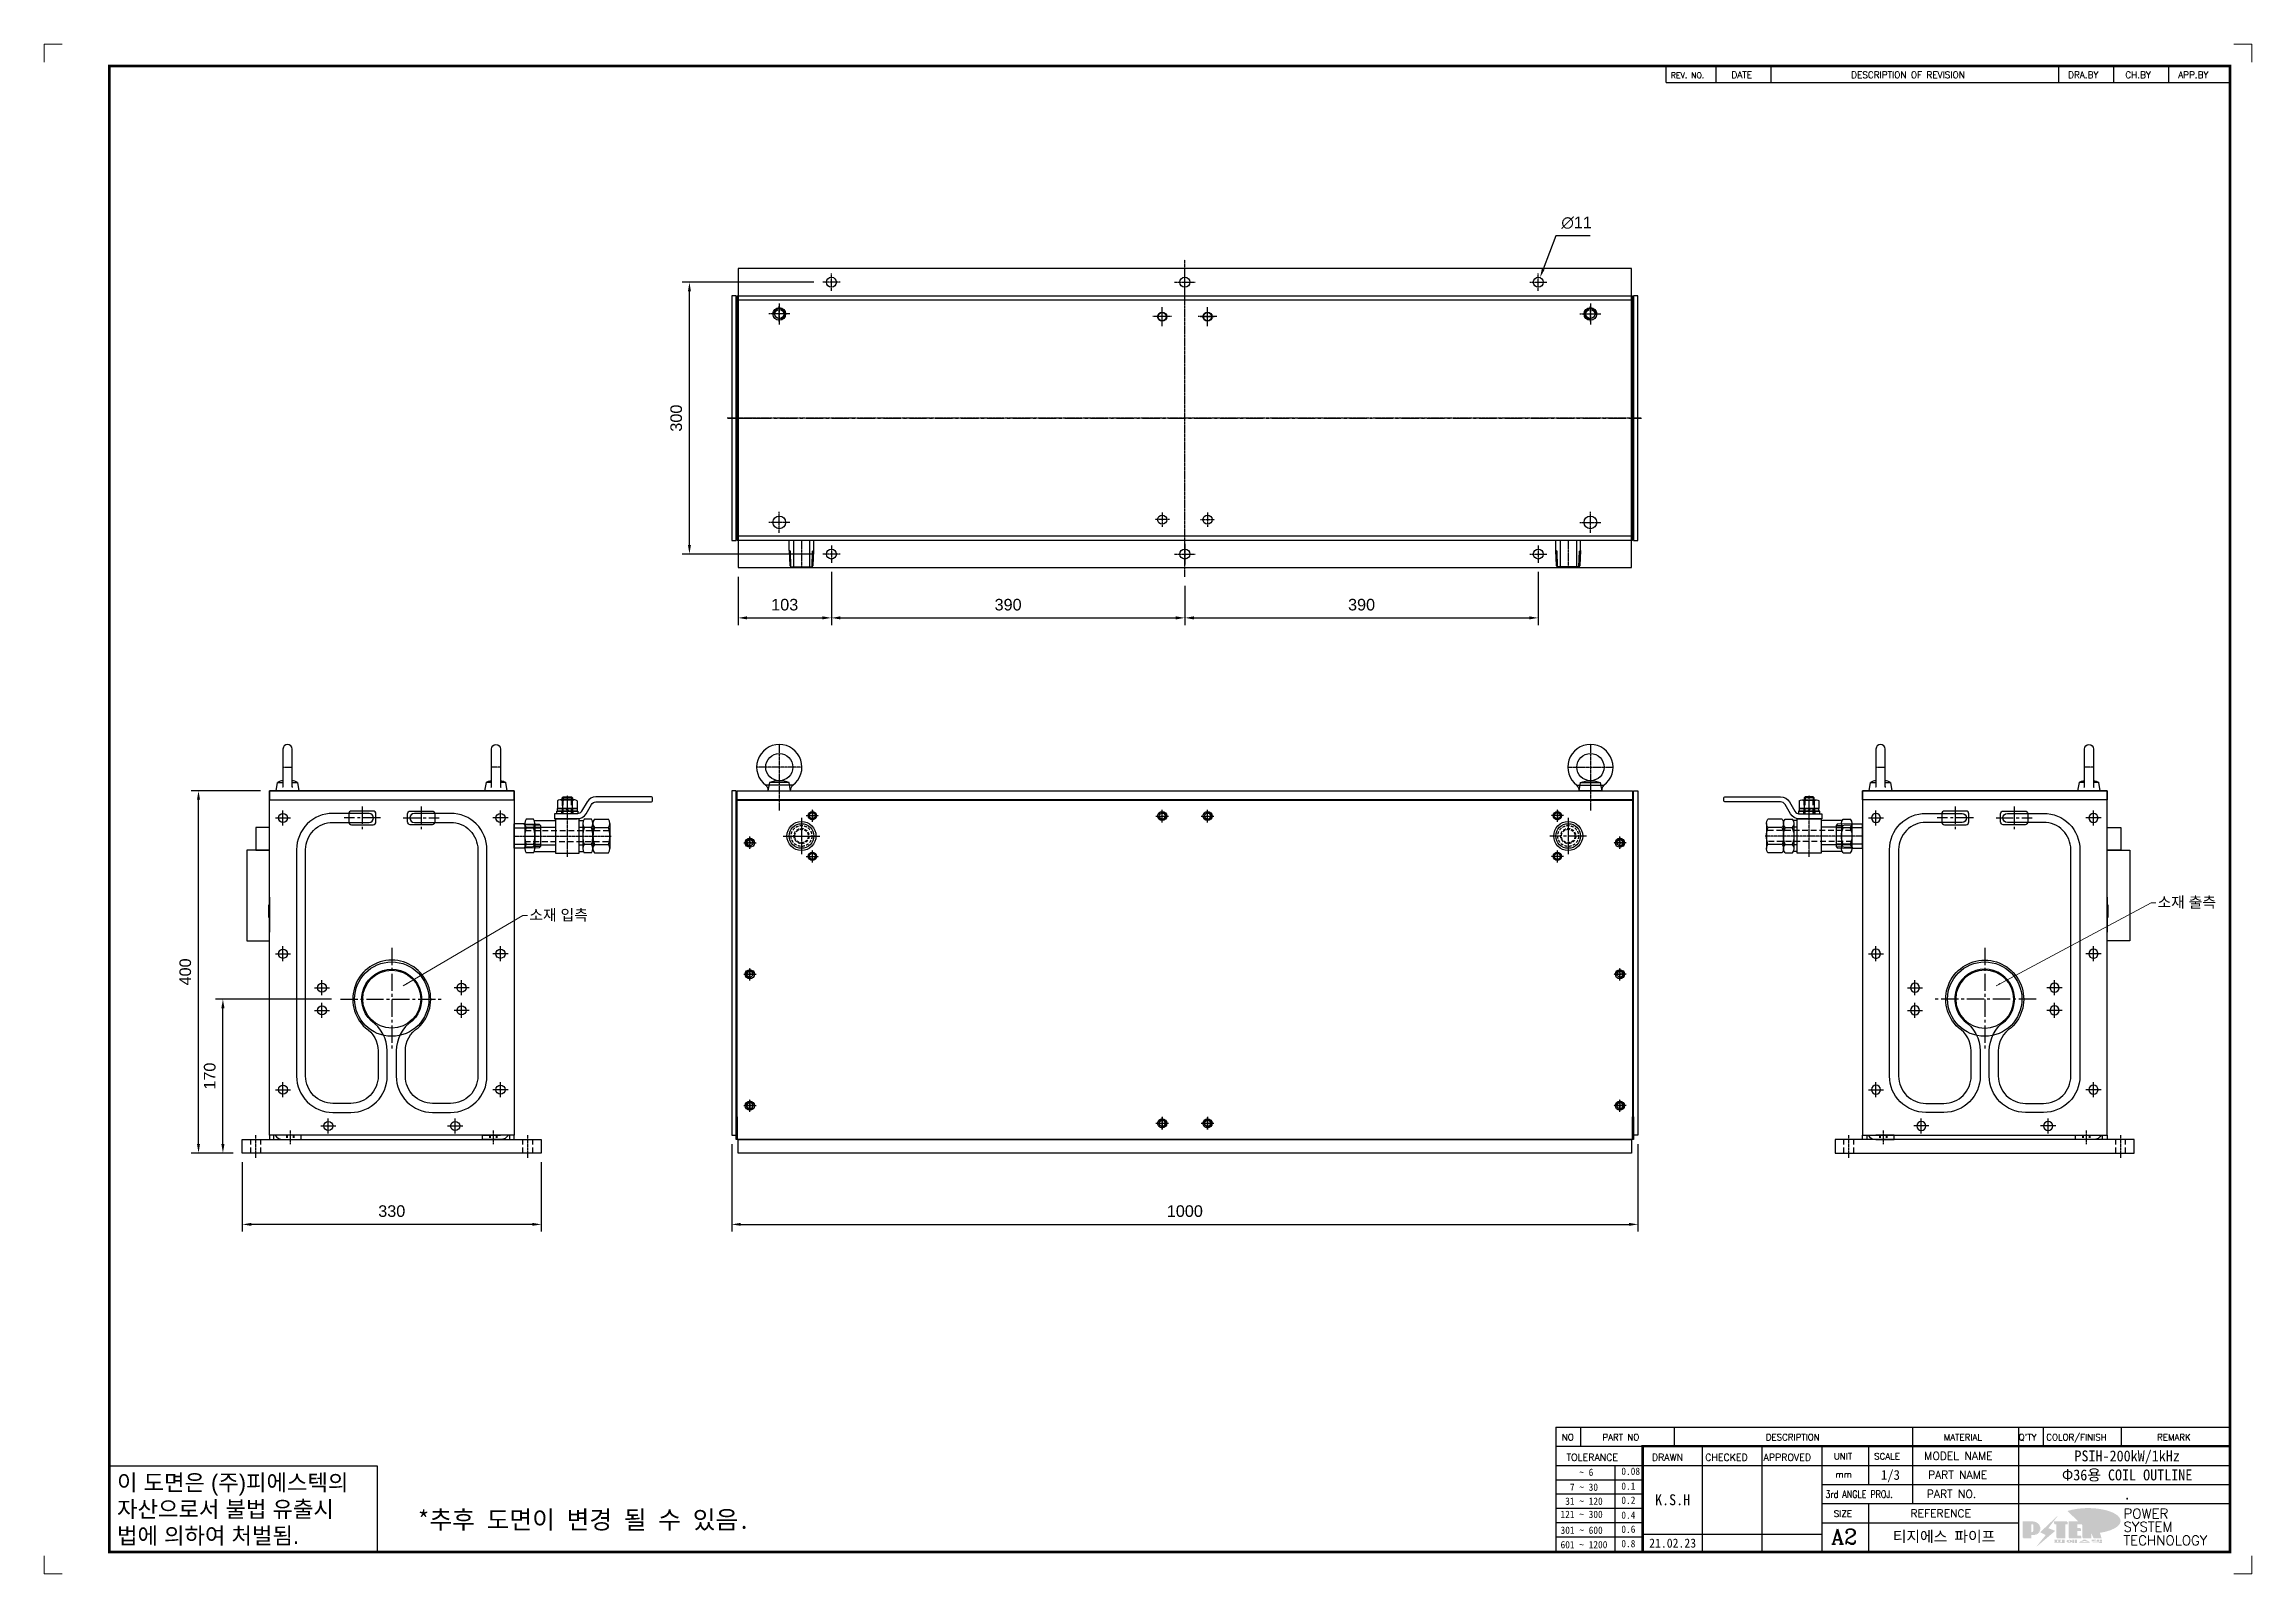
# Model space of a CAD drawing. Header units: inches. Extents: x 0 to 18221, y 0 to 6752.
# Drawn here: x 13127 to 15563, y 0 to 1688 of the extents above; entities that cross this region are included whole.
import ezdxf
from ezdxf.enums import TextEntityAlignment as Align

# ---------------------------------------------------------------- set-up
doc = ezdxf.new("R2010")
doc.units = ezdxf.units.IN
doc.header["$MEASUREMENT"] = 0
for name, pattern in [('CENTER', [2, 1.25, -0.25, 0.25, -0.25]), ('CENTER2', [28.575, 19.05, -3.175, 3.175, -3.175]), ('DASHED', [0.2067, 0.1654, -0.0413]), ('HIDDEN', [9.525, 6.35, -3.175]), ('HIDDEN2', [4.7625, 3.175, -1.5875]), ('PHANTOM', [63.5, 31.75, -6.35, 6.35, -6.35, 6.35, -6.35])]:
    doc.linetypes.add(name, pattern=pattern)
for name, color, linetype in [('BALL-VALVE-1', 1, 'CENTER'), ('BALL-VALVE-2', 2, 'HIDDEN'), ('BALL-VALVE-3', 3, 'DASHED'), ('BALL-VALVE-4', 4, 'PHANTOM'), ('BALL-VALVE-5', 7, 'Continuous'), ('BALL-VALVE-8', 8, 'Continuous'), ('CENTER', 1, 'CENTER'), ('FORMAT-1', 7, 'Continuous'), ('line', 3, 'Continuous'), ('THIN', 3, 'Continuous')]:
    doc.layers.add(name, color=color, linetype=linetype)
doc.layers.add('REMOTE_CONTROLBOX$0$기호(ISO)', color=5, linetype='Continuous', lineweight=5)
doc.styles.add('h1', font='')
doc.styles.add('HAN', font='')
doc.styles.add('RC', font='ROMANC.SHX')
doc.styles.add('REMOTE_CONTROLBOX$0$치수 텍스트_PSTEK_POSCO', font='isocp.shx')
doc.styles.add('ROMANT', font='romant')
doc.styles.get("Standard").update_dxf_attribs({"font": 'arial.ttf'})
doc.styles.get('h1').set_extended_font_data('New Gulim')
doc.styles.get('HAN').set_extended_font_data('GulimChe')
doc.dimstyles.new('PS-4', dxfattribs={"dimscale": 4, "dimtxt": 3.2, "dimasz": 2.5, "dimexe": 2, "dimexo": 2.5, "dimgap": 2, "dimtad": 1, "dimtoh": 1, "dimrnd": 0.05, "dimzin": 12, "dimdsep": 46, "dimtxsty": 'Standard', "dimcen": 0, "dimclrt": 2, "dimazin": 3, "dimtfac": 1, "dimtofl": 0, "dimtmove": 0, "dimatfit": 3, "dimfxl": 0.18, "dimtolj": 1, "dimtzin": 0, "dimarcsym": 0})
doc.dimstyles.new('REMOTE_CONTROLBOX$0$치수_PSTEK_POSCO$7', dxfattribs={"dimscale": 2, "dimtxt": 6, "dimasz": 2.5, "dimexe": 2, "dimexo": 2.5, "dimgap": 1, "dimtad": 1, "dimrnd": 1e-08, "dimdsep": 46, "dimtxsty": 'REMOTE_CONTROLBOX$0$치수 텍스트_PSTEK_POSCO', "dimcen": 0.09, "dimdle": 10, "dimclrd": 7, "dimclre": 7, "dimclrt": 2, "dimadec": 1, "dimazin": 2, "dimtfac": 1, "dimtmove": 0, "dimatfit": 3, "dimfxl": 1, "dimtolj": 1, "dimlwd": -1, "dimlwe": -1, "dimarcsym": 0})

msp = doc.modelspace()

# ---------------------------------------------------------------- texts
at = {"color": 2, "style": 'HAN'}
msp.add_text('*추후 도면이 변경 될 수 있음.', height=20, dxfattribs=at).set_placement((13722.4229, 59.9528, 0.0077), align=Align.MIDDLE)
at = {"layer": 'REMOTE_CONTROLBOX$0$기호(ISO)', "color": 2, "char_height": 12, "width": 125.420742, "attachment_point": 4, "style": 'REMOTE_CONTROLBOX$0$치수 텍스트_PSTEK_POSCO'}
for s, insert in [('{\\fGulim|b0|i0|c129|p50;\\H1x;소재 입측}', (13662.2918, 726.4454)), ('{\\fGulim|b0|i0|c129|p50;소재 출측}', (15458.8407, 740.5167))]:
    msp.add_mtext(s, dxfattribs=dict(at, insert=insert))

# ---------------------------------------------------------------- blocks, each defined once
blk = doc.blocks.new('t2')
for p, q in [((0, 23.82), (73.88, 23.82)), ((0, 23.82), (0, 0)), ((73.88, 23.82), (73.88, 0)), ((0, 0), (73.88, 0))]:
    blk.add_line(p, q)
at = {"color": 1, "style": 'h1'}
for s, p in [('이 도면은 (주)피에스텍의', (2.1, 16.94)), ('자산으로서 불법 유출시', (2.1, 9.61)), ('법에 의하여 처벌됨.', (2.1, 2.28))]:
    blk.add_text(s, height=4.5, dxfattribs=at).set_placement(p)
blk = doc.blocks.new('new LOGO')
at = {"layer": 'line'}
h = blk.add_hatch(color=253, dxfattribs=at)
edge = h.paths.add_edge_path()
edge.add_ellipse((334, 86), major_axis=(-166, 0), ratio=0.39426, start_angle=111.5127, end_angle=334.469)
edge.add_ellipse((314, 81), major_axis=(-154, 0), ratio=0.40699, start_angle=121.3066, end_angle=327.7437, ccw=False)
edge.add_line((394, 28), (395, 26))
h = blk.add_hatch(color=1, dxfattribs=at)
h.paths.add_polyline_path([(41, 16), (54, 16, 1), (54, 83), (0, 83), (0, 0), (41, 0)])
h.paths.add_polyline_path([(41, 28), (41, 72), (44, 72, -0.414214), (55, 61), (55, 39, -0.414214), (44, 28)], flags=16)
h.paths.add_polyline_path([(215, 72), (227, 72), (227, 83), (160, 83), (160, 72), (172, 72), (172, 0), (215, 0)])
h.paths.add_polyline_path([(276, 37), (295, 37), (295, 49), (276, 49), (276, 72), (295, 72), (295, 83), (234, 83), (234, 0), (297, 0), (297, 11), (276, 11)])
h.paths.add_polyline_path([(347, 35), (360, 0), (400, 0), (380, 67), (400, 83), (381, 83), (347, 62), (347, 83), (305, 83), (305, 0), (347, 0)])
h = blk.add_hatch(color=250, dxfattribs=at)
h.paths.add_polyline_path([(44, 69), (47, 69, -0.129793), (52, 68, 0.221832), (44, 72), (41, 72), (41, 28), (44, 28, 0.02048), (44, 28)], flags=17)
h.paths.add_polyline_path([(44, 14), (57, 14, 0.72362), (77, 74, -0.679777), (54, 16), (41, 16), (41, 0), (3, 0), (3, -3), (44, -3)])
h.paths.add_polyline_path([(118, 14), (71, -44), (77, -40), (121, 16), (92, 29), (173, 106), (177, 111), (89, 28)])
h.paths.add_polyline_path([(163, 72), (163, 69), (172, 69), (172, 72)], flags=17)
h.paths.add_polyline_path([(218, 69), (230, 69), (230, 80), (227, 80), (227, 72), (215, 72), (215, 0), (175, 0), (175, -3), (218, -3)])
h.paths.add_polyline_path([(298, 47), (295, 47), (295, 37), (276, 37), (276, 11), (279, 11), (279, 35), (298, 35)])
h.paths.add_polyline_path([(300, 8), (297, 8), (297, 0), (237, 0), (237, -3), (300, -3)])
h.paths.add_polyline_path([(298, 80), (295, 80), (295, 72), (276, 72), (276, 49), (279, 49), (279, 69), (298, 69)])
h.paths.add_polyline_path([(350, 80), (347, 80), (347, 62), (350, 64)])
h.paths.add_polyline_path([(350, 27), (347, 35), (347, 0), (308, 0), (308, -3), (350, -3)])
h.paths.add_polyline_path([(403, 80), (397, 80), (380, 67), (400, 0), (362, 0), (363, -3), (403, -3), (383, 64)])
blk.add_hatch(color=5, dxfattribs=at).paths.add_polyline_path([(166, 35), (131, 49), (180, 113), (92, 29), (121, 16), (74, -43)])
h = blk.add_hatch(color=250, dxfattribs=at)
edge = h.paths.add_edge_path()
edge.add_ellipse((238, -18), major_axis=(-14.3, 0), ratio=0.526336, start_angle=192.2456, end_angle=269.0748)
edge.add_line((238, -10), (238, -10))
edge.add_ellipse((238, -18), major_axis=(-14.3, 0), ratio=0.526336, start_angle=270.9252, end_angle=449.0748)
edge.add_line((238, -25), (238, -25))
edge.add_ellipse((238, -18), major_axis=(-14.3, 0), ratio=0.526336, start_angle=450.9252, end_angle=527.7544)
edge.add_line((252, -19), (254, -19))
edge.add_line((254, -19), (254, -27))
edge.add_line((254, -27), (263, -27))
edge.add_line((263, -27), (263, -10))
edge.add_line((263, -10), (254, -10))
edge.add_line((254, -10), (254, -16))
edge.add_line((254, -16), (252, -16))
h.paths.add_polyline_path([(241, -16), (241, -19, -1), (234, -19), (234, -16, -1)], flags=16)
h.paths.add_polyline_path([(278, -10), (268, -10), (268, -27), (278, -27)])
h.paths.add_polyline_path([(310, -10), (310, -11, -0.157169), (289, -18), (294, -20, 0.128407), (316, -16, 0.128407), (339, -20), (343, -18, -0.157169), (322, -11), (322, -10)])
h.paths.add_polyline_path([(342, -25), (342, -22), (290, -22), (290, -25)])
h.paths.add_polyline_path([(352, -10), (352, -16, 0.414214), (354, -18), (379, -18), (379, -20), (390, -20), (390, -10), (379, -10), (379, -14), (375, -14), (375, -15), (379, -15), (379, -16), (365, -16), (365, -15), (371, -15), (371, -14), (365, -14), (365, -13), (375, -13), (375, -10)])
h.paths.add_polyline_path([(394, -10), (394, -20), (405, -20), (405, -10)])
h.paths.add_polyline_path([(405, -27), (405, -21), (357, -21), (357, -23), (392, -23), (392, -27)])
h.paths.add_polyline_path([(200, -10), (200, -22), (193, -22), (193, -13), (197, -13), (197, -10), (161, -10), (161, -13), (164, -13), (164, -22), (161, -22), (161, -25), (200, -25), (200, -27), (214, -27), (214, -10)])
h.paths.add_polyline_path([(182, -13), (176, -13), (176, -22), (182, -22)], flags=17)
blk = doc.blocks.new('format-2')
at = {"color": 3, "lineweight": 9}
for p, q in [((5, 422), (0, 422)), ((0, 417), (0, 422)), ((604, 422), (609, 422)), ((609, 417), (609, 422)), ((0, 5), (0, 0)), ((5, 0), (0, 0)), ((604, 0), (609, 0)), ((609, 5), (609, 0))]:
    blk.add_line(p, q, dxfattribs=at)
at = {"color": 180}
for p, q in [((447.47, 411.45), (447.47, 416)), ((461.21, 411.45), (461.21, 416)), ((476.44, 411.45), (476.44, 416)), ((555.72, 411.45), (555.72, 416)), ((570.95, 411.45), (570.95, 416)), ((586.11, 411.45), (586.11, 416)), ((447.47, 411.45), (603, 411.45)), ((417, 40.49), (603, 40.49)), ((417, 40.49), (417, 6)), ((423.79, 40.49), (423.79, 35.21)), ((449.74, 35.21), (449.74, 40.49)), ((515.4, 40.49), (515.4, 35.21)), ((544.61, 40.49), (544.61, 35.21)), ((551.43, 40.49), (551.43, 35.21)), ((572.98, 40.49), (572.98, 35.21)), ((417, 35.21), (440.98, 35.21)), ((457.46, 6), (457.46, 35.21)), ((473.95, 6), (473.95, 35.21)), ((490.44, 6), (490.44, 35.21)), ((503.22, 35.21), (503.22, 24.65)), ((515.4, 35.21), (515.4, 19.37)), ((544.61, 35.21), (544.61, 6)), ((417, 29.93), (440.98, 29.93)), ((417, 25.98), (440.98, 25.98)), ((433.39, 6.23), (433.39, 29.93)), ((440.98, 29.93), (603, 29.93)), ((490.44, 24.65), (603, 24.65)), ((417, 22.03), (440.98, 22.03)), ((490.44, 19.37), (603, 19.37)), ((503.22, 19.37), (503.22, 6)), ((417, 18.08), (440.98, 18.08)), ((417, 14.13), (440.98, 14.13)), ((490.44, 14.09), (544.61, 14.09)), ((417, 10.18), (440.98, 10.18)), ((440.98, 10.95), (490.44, 10.95))]:
    blk.add_line(p, q, dxfattribs=at)
at = {"color": 7, "const_width": 0.7}
blk.add_lwpolyline([(440.98, 6), (440.98, 35.21), (603, 35.21)], dxfattribs=at)
at = {"layer": 'FORMAT-1', "color": 7, "const_width": 0.7}
blk.add_lwpolyline([(18, 6), (18, 416), (603, 416), (603, 6)], close=True, dxfattribs=at)
blk.add_blockref('t2', (18, 6))
at = {"xscale": 0.05400000000008731, "yscale": 0.05400000000008731, "zscale": 0.05400000000008731}
blk.add_blockref('new LOGO', (545.79, 9.96), dxfattribs=at)
at = {"color": 2}
for s, height, style, p in [('REV. NO.', 1.56, 'RC', (448.73, 412.65)), ('DATE', 1.788, 'RC', (465.45, 412.64)), ('DESCRIPTION OF REVISION', 1.7875, 'RC', (498.48, 412.64)), ('DRA.BY', 1.788, 'RC', (558.33, 412.64)), ('CH.BY', 1.788, 'RC', (574.09, 412.64)), ('APP.BY', 1.788, 'RC', (588.68, 412.64)), ('NO', 1.742, 'RC', (418.66, 36.83)), ('PART NO', 1.742, 'RC', (429.86, 36.83)), ('DESCRIPTION', 1.7424, 'RC', (474.93, 36.83)), ('MATERIAL', 1.742, 'RC', (524.02, 36.83)), ("Q'TY", 1.742, 'RC', (544.67, 36.83)), ('COLOR/FINISH', 1.7424, 'RC', (552.3, 36.83)), ('REMARK', 1.742, 'RC', (582.87, 36.83)), (' TOLERANCE', 1.9, 'RC', (418.61, 31.22)), ('DRAWN', 1.9, 'RC', (443.5, 31.22)), ('CHECKED', 1.9, 'RC', (458.21, 31.22)), ('APPROVED', 1.9, 'RC', (474.3, 31.22)), ('UNIT', 1.742, 'RC', (493.69, 31.55)), ('SCALE', 1.742, 'RC', (504.82, 31.55)), ('MODEL NAME', 2.178, 'RC', (518.62, 31.46)), ('  7 ~ 30', 2, 'HAN', (418.3, 22.91)), ('    ~ 6', 2, 'HAN', (418.3, 27.03)), ('0.08', 2, 'HAN', (435.07, 27.31)), ('0.1', 2, 'HAN', (435.07, 23.2)), ('mm', 1.742, 'RC', (494.17, 26.56)), ('PART NAME', 2.178, 'RC', (519.67, 26.24)), (' 31 ~ 120', 2, 'HAN', (418.3, 19.04)), ('0.2', 2, 'HAN', (435.07, 19.32)), ('PART NO.', 2.178, 'RC', (519.34, 20.96)), ('301 ~ 600', 2, 'HAN', (418.3, 11.04)), ('121 ~ 300', 2, 'HAN', (418.3, 15.42)), ('0.4', 2, 'HAN', (435.07, 15.2)), ('0.6', 2, 'HAN', (435.07, 11.32)), ('SIZE', 1.742, 'RC', (493.69, 15.72)), ('REFERENCE', 2.178, 'RC', (514.84, 15.61)), ('601 ~ 1200', 2, 'HAN', (418.3, 7.05)), ('0.8', 2, 'HAN', (435.07, 7.33))]:
    blk.add_text(s, height=height, dxfattribs=dict(at, style=style)).set_placement(p)
at = {"color": 2, "style": 'RC', "width": 0.8}
blk.add_text('3rd ANGLE PROJ.', height=2, dxfattribs=at).set_placement((491.37, 20.97))
at = {"color": 2, "lineweight": 30, "style": 'RC'}
blk.add_text('A2', height=4.182, dxfattribs=at).set_placement((492.93, 8.17))
at = {"style": 'ROMANT'}
for s, p in [('POWER', (573.59, 15.27)), ('SYSTEM', (573.59, 11.63)), ('TECHNOLOGY', (573.59, 7.87))]:
    blk.add_text(s, height=2.7, dxfattribs=at).set_placement(p)
at = {"style": 'HAN'}
for tag, height, p in [('MODEL-NAME', 3, (574.6, 32.53)), ('SCALE', 2.7, (509.31, 27.29)), ('PART-NAME', 3, (574.6, 27.29)), ('DRA-BY', 3, (449.22, 20.44)), ('CH-BY', 3, (465.71, 20.44)), ('APP-BY', 3, (482.2, 20.44)), ('PART-NO', 3, (574.6, 22.01)), ('DRA-DATE', 2.5, (449.22, 8.48)), ('CH-DATE', 2.5, (465.71, 8.48)), ('APP-DATE', 2.5, (482.2, 8.48)), ('관련업체명', 3, (524.09, 10.29))]:
    blk.add_attdef(tag, text='', height=height, dxfattribs=at).set_placement(p, align=Align.MIDDLE_CENTER)
blk = doc.blocks.new('A$C627F055A')
at = {"color": 1, "linetype": 'CENTER'}
for p, q in [((-930, 250), (-953, 250)), ((-941.5, 261.5), (-941.5, 238.5)), ((-511.1, 247), (-526.9, 247)), ((-519, 239.1), (-519, 254.9)), ((-476.9, 247), (-461.1, 247)), ((-469, 239.1), (-469, 254.9)), ((-58, 250), (-35, 250)), ((-46.5, 261.5), (-46.5, 238.5)), ((-941.5, 8.5), (-941.5, 31.5)), ((-519, 30.9), (-519, 15.1)), ((-469, 30.9), (-469, 15.1)), ((-46.5, 8.5), (-46.5, 31.5)), ((-930, 20), (-953, 20)), ((-511.1, 23), (-526.9, 23)), ((-476.9, 23), (-461.1, 23)), ((-58, 20), (-35, 20))]:
    blk.add_line(p, q, dxfattribs=at)
blk.add_lwpolyline([(0, 270), (0, 0), (-988, 0), (-988, 270)], close=True)
for centre, radius in [((-941.5, 250), 7), ((-519, 247), 5), ((-469, 247), 5), ((-46.5, 250), 7), ((-941.5, 20), 7), ((-519, 23), 5), ((-469, 23), 5), ((-46.5, 20), 7)]:
    blk.add_circle(centre, radius)
blk = doc.blocks.new('A$C79D64434')
at = {"color": 1, "linetype": 'CENTER2'}
for p, q in [((-423, 355.2), (-423, 314.8)), ((423, 355.2), (423, 314.8)), ((-443.2, 335), (-402.8, 335)), ((443.2, 335), (402.8, 335))]:
    blk.add_line(p, q, dxfattribs=at)
at = {"color": 1, "linetype": 'CENTER'}
for p, q in [((-417.8, 357.5), (-404.2, 357.5)), ((-411, 350.7), (-411, 364.3)), ((-31.8, 357), (-18.2, 357)), ((-25, 350.2), (-25, 363.8)), ((18.2, 357), (31.8, 357)), ((25, 350.2), (25, 363.8)), ((417.8, 357.5), (404.2, 357.5)), ((411, 350.7), (411, 364.3)), ((-486.8, 327.5), (-473.2, 327.5)), ((-480, 320.7), (-480, 334.3)), ((-411, 305.7), (-411, 319.3)), ((411, 305.7), (411, 319.3)), ((486.8, 327.5), (473.2, 327.5)), ((480, 320.7), (480, 334.3)), ((-417.8, 312.5), (-404.2, 312.5)), ((417.8, 312.5), (404.2, 312.5)), ((-486.8, 182.5), (-473.2, 182.5)), ((-480, 175.7), (-480, 189.3)), ((486.8, 182.5), (473.2, 182.5)), ((480, 175.7), (480, 189.3)), ((-486.8, 37.5), (-473.2, 37.5)), ((-480, 30.7), (-480, 44.3)), ((-25, 11.2), (-25, 24.8)), ((25, 11.2), (25, 24.8)), ((486.8, 37.5), (473.2, 37.5)), ((480, 30.7), (480, 44.3)), ((-31.8, 18), (-18.2, 18)), ((18.2, 18), (31.8, 18))]:
    blk.add_line(p, q, dxfattribs=at)
at = {"color": 6}
blk.add_lwpolyline([(-494, 374.5), (494, 374.5), (494, 0), (-494, 0)], close=True, dxfattribs=at)
for centre, radius in [((-423, 335), 16), ((-411, 357.5), 4.5), ((-25, 357), 5), ((25, 357), 5), ((411, 357.5), 4.5), ((423, 335), 16), ((-480, 327.5), 5), ((-411, 312.5), 4.5), ((411, 312.5), 4.5), ((480, 327.5), 5), ((-480, 182.5), 5), ((480, 182.5), 5), ((-480, 37.5), 5), ((480, 37.5), 5), ((-25, 18), 5), ((25, 18), 5)]:
    blk.add_circle(centre, radius, dxfattribs=at)
blk = doc.blocks.new('A$C406E7843')
at = {"layer": 'BALL-VALVE-1'}
for p, q in [((-55.7, 90.9), (-55.7, 158.8)), ((-104.4, 113.8), (-7.3, 113.8))]:
    blk.add_line(p, q, dxfattribs=at)
at = {"layer": 'BALL-VALVE-2'}
for p, q in [((-61.4, 153.6), (-61.4, 138.3)), ((-60.3, 138.3), (-60.3, 153.6)), ((-51.2, 138.3), (-51.2, 153.6)), ((-50.1, 138.3), (-50.1, 153.6)), ((-62, 141.3), (-62, 138.3)), ((-61.5, 144.1), (-61.5, 141.3)), ((-50, 144.1), (-50, 141.3)), ((-49.5, 141.3), (-49.5, 138.3)), ((-102.8, 107.7), (-8.7, 107.7)), ((-102.1, 120), (-9.4, 120))]:
    blk.add_line(p, q, dxfattribs=at)
at = {"layer": 'BALL-VALVE-3'}
for p, q in [((-91.5, 123.7), (-68.9, 123.7)), ((-42.6, 123.7), (-38.8, 123.7)), ((-91.5, 104), (-68.9, 104)), ((-42.6, 104), (-38.8, 104))]:
    blk.add_line(p, q, dxfattribs=at)
at = {"layer": 'BALL-VALVE-4'}
for p, q in [((-92.2, 130.8), (-68.9, 130.8)), ((-42.6, 130.8), (-38.1, 130.8)), ((-92.2, 96.9), (-68.9, 96.9)), ((-42.6, 96.9), (-38.1, 96.9))]:
    blk.add_line(p, q, dxfattribs=at)
at = {"layer": 'BALL-VALVE-5'}
for p, q in [((-66.6, 152.6), (-66.6, 144.1)), ((-47.6, 153.6), (-63.9, 153.6)), ((-61.4, 156), (-60.3, 157.1)), ((-61.4, 153.6), (-61.4, 156)), ((-61.4, 156), (-50.1, 156)), ((-61.2, 152.6), (-61.2, 144.1)), ((-60.3, 157.1), (-51.2, 157.1)), ((-51.2, 157.1), (-50.1, 156)), ((-50.3, 152.6), (-50.3, 144.1)), ((-50.1, 156), (-50.1, 153.6)), ((-44.9, 152.6), (-44.9, 144.1)), ((-102.8, 127.7), (-102.8, 100)), ((-93.1, 132.3), (-101.2, 132.3)), ((-93.1, 123.1), (-101.2, 123.1)), ((-91.5, 127.7), (-91.5, 100)), ((-67.5, 141.3), (-44, 141.3)), ((-67.5, 138.3), (-67.5, 141.3)), ((-44, 138.3), (-67.5, 138.3)), ((-66.6, 144.1), (-44.9, 144.1)), ((-66.6, 141.3), (-66.6, 144.1)), ((-44.9, 144.1), (-66.6, 144.1)), ((-44.9, 141.3), (-66.6, 141.3)), ((-57.6, 144.1), (-54.8, 141.3)), ((-56.7, 144.1), (-53.9, 141.3)), ((-44.9, 144.1), (-44.9, 141.3)), ((-44, 141.3), (-44, 138.3)), ((-38.8, 127.7), (-38.8, 100)), ((-29.1, 132.3), (-37.2, 132.3)), ((-29.1, 123.1), (-37.2, 123.1)), ((-27.5, 127.7), (-27.5, 100)), ((-27.5, 127.7), (-27.5, 100)), ((-25.9, 132.3), (-10.3, 132.3)), ((-25.9, 123.1), (-10.3, 123.1)), ((-8.7, 127.7), (-8.7, 100)), ((-93.1, 104.6), (-101.2, 104.6)), ((-29.1, 104.6), (-37.2, 104.6)), ((-25.9, 104.6), (-10.3, 104.6)), ((-93.1, 95.4), (-101.2, 95.4)), ((-29.1, 95.4), (-37.2, 95.4)), ((-25.9, 95.4), (-10.3, 95.4))]:
    blk.add_line(p, q, dxfattribs=at)
blk.add_lwpolyline([(38.4, 155.2, 0.414214), (36.5, 157.1), (-24.2, 157.1, 0.267949), (-34, 151.5), (-40, 141.1, -0.267949), (-44.9, 138.3), (-69.9, 138.3), (-69.9, 132.7), (-44.9, 132.7, 0.267949), (-35.1, 138.3), (-29.1, 148.7, -0.267949), (-24.2, 151.5), (36.5, 151.5, 0.414214), (38.4, 153.4)], format="xyb", close=True, dxfattribs=at)
blk.add_lwpolyline([(-42.6, 132.7), (-68.9, 132.7), (-68.9, 95), (-42.6, 95)], close=True, dxfattribs=at)
for centre, radius, start, end in [((-63.9, 149.3), 4.29, 50.7121, 129.2879), ((-55.5, 136.6), 16.9, 90.7393, 109.4855), ((-56, 136.6), 16.9, 70.5145, 89.2607), ((-47.6, 149.3), 4.29, 50.7121, 129.2879), ((-95.4, 127.7), 7.4, 141.4251, 218.5749), ((-75.6, 113.8), 27.2, 160.1638, 199.8362), ((-98.9, 127.7), 7.4, 321.4251, 38.5749), ((-118.7, 113.8), 27.2, 340.1638, 19.8362), ((-31.4, 127.7), 7.4, 141.4251, 218.5749), ((-11.6, 113.8), 27.2, 160.1638, 199.8362), ((-34.9, 127.7), 7.4, 321.4251, 38.5749), ((-54.7, 113.8), 27.2, 340.1638, 19.8362), ((-20.1, 127.7), 7.4, 141.4251, 218.5749), ((-0.3, 113.8), 27.2, 160.1638, 199.8362), ((-16.1, 127.7), 7.4, 321.4251, 38.5749), ((-35.9, 113.8), 27.2, 340.1638, 19.8362), ((-95.4, 100), 7.4, 141.4251, 218.5749), ((-98.9, 100), 7.4, 321.4251, 38.5749), ((-31.4, 100), 7.4, 141.4251, 218.5749), ((-34.9, 100), 7.4, 321.4251, 38.5749), ((-20.1, 100), 7.4, 141.4251, 218.5749), ((-16.1, 100), 7.4, 321.4251, 38.5749)]:
    blk.add_arc(centre, radius, start, end, dxfattribs=at)
at = {"layer": 'BALL-VALVE-8'}
for p, q in [((-60.3, 157.1), (-60.3, 153.6)), ((-51.2, 157.1), (-51.2, 153.6))]:
    blk.add_line(p, q, dxfattribs=at)
blk = doc.blocks.new('A$C60CA7C84')
for p, q in [((-27.8006, 12.96015), (-29, 11.76065)), ((-29, 11.76065), (-29, -11.76065)), ((0, 8.99995), (-29, 8.99995)), ((-11, 13.48515), (-27.8006, 12.96015)), ((-11.6833, 12.30185), (-11.6833, 13.46385)), ((-11, 13.48515), (0, 13.48515)), ((0, -13.48515), (0, 13.48515)), ((0, -9.00005), (-29, -9.00005)), ((-29, -11.76065), (-27.8006, -12.96015)), ((-27.8006, -12.96015), (-11, -13.48515)), ((-11.6833, -12.30185), (-11.6833, -13.46385)), ((-11, -13.48515), (0, -13.48515))]:
    blk.add_line(p, q)
at = {"layer": 'CENTER'}
blk.add_line((0, -0.00005), (-29, -0.00005), dxfattribs=at)
at = {"layer": 'THIN'}
for p, q in [((-29, 11.76065), (-11.6833, 12.30185)), ((-11.6833, 12.30185), (-11, 13.48515)), ((-29, -11.76065), (-11.6833, -12.30185)), ((-11.6833, -12.30185), (-11, -13.48515))]:
    blk.add_line(p, q, dxfattribs=at)
blk = doc.blocks.new('A$C37846BF8')
at = {"color": 1, "linetype": 'CENTER2'}
for p, q in [((-263.3, 350), (-246.7, 350)), ((-255, 341.7), (-255, 358.3)), ((-147.5, 350), (-187.5, 350)), ((-167.5, 362.5), (-167.5, 337.5)), ((-122.5, 350), (-82.5, 350)), ((-102.5, 362.5), (-102.5, 337.5)), ((-6.7, 350), (-23.3, 350)), ((-15, 341.7), (-15, 358.3)), ((-263.3, 200), (-246.7, 200)), ((-255, 191.7), (-255, 208.3)), ((-135, 206.6), (-135, 93.4)), ((-6.7, 200), (-23.3, 200)), ((-15, 191.7), (-15, 208.3)), ((-212, 154.2), (-212, 170.8)), ((-58, 154.2), (-58, 170.8)), ((-220.3, 162.5), (-203.7, 162.5)), ((-191.6, 150), (-78.4, 150)), ((-49.7, 162.5), (-66.3, 162.5)), ((-220.3, 137.5), (-203.7, 137.5)), ((-212, 129.2), (-212, 145.8)), ((-49.7, 137.5), (-66.3, 137.5)), ((-58, 129.2), (-58, 145.8)), ((-263.3, 50), (-246.7, 50)), ((-263.3, 50), (-246.7, 50)), ((-255, 41.7), (-255, 58.3)), ((-255, 41.7), (-255, 58.3)), ((-6.7, 50), (-23.3, 50)), ((-6.7, 50), (-23.3, 50)), ((-15, 41.7), (-15, 58.3)), ((-15, 41.7), (-15, 58.3)), ((-213.3, 10), (-196.7, 10)), ((-205, 1.7), (-205, 18.3)), ((-73.3, 10), (-56.7, 10)), ((-65, 1.7), (-65, 18.3))]:
    blk.add_line(p, q, dxfattribs=at)
at = {"color": 6}
blk.add_lwpolyline([(-270, 380), (0, 380), (0, 0), (-270, 0)], close=True, dxfattribs=at)
blk.add_lwpolyline([(-157.8, 126.1, -2.492922), (-112.2, 126.1, 0.250712), (-130, 92.9), (-130, 65, 0.414214), (-90, 25), (-70, 25, 0.414214), (-30, 65), (-30, 315, 0.414214), (-70, 355), (-110, 355, 1), (-110, 345), (-70, 345, -0.414214), (-40, 315), (-40, 65, -0.414214), (-70, 35), (-90, 35, -0.414214), (-120, 65), (-120, 92.9, -0.257417), (-106, 118.2, 2.578991), (-164, 118.2, -0.257417), (-150, 92.9), (-150, 65, -0.414214), (-180, 35), (-200, 35, -0.414214), (-230, 65), (-230, 315, -0.414214), (-200, 345), (-160, 345, 1), (-160, 355), (-200, 355, 0.414214), (-240, 315), (-240, 65, 0.414214), (-200, 25), (-180, 25, 0.414214), (-140, 65), (-140, 92.9, 0.250712)], format="xyb", close=True)
for points in [[(-155.5, 357.5), (-179.5, 357.5, 0.414214), (-182.5, 354.5), (-182.5, 345.5, 0.414214), (-179.5, 342.5), (-155.5, 342.5, 0.414214), (-152.5, 345.5), (-152.5, 354.5, 0.414214)], [(-114.5, 357.5), (-90.5, 357.5, -0.414214), (-87.5, 354.5), (-87.5, 345.5, -0.414214), (-90.5, 342.5), (-114.5, 342.5, -0.414214), (-117.5, 345.5), (-117.5, 354.5, -0.414214)]]:
    blk.add_lwpolyline(points, format="xyb", close=True, dxfattribs=at)
for centre, radius in [((-255, 350), 5), ((-15, 350), 5), ((-255, 200), 5), ((-15, 200), 5), ((-135, 150), 32), ((-212, 162.5), 5), ((-58, 162.5), 5), ((-212, 137.5), 5), ((-58, 137.5), 5), ((-255, 50), 5), ((-255, 50), 5), ((-15, 50), 5), ((-15, 50), 5), ((-205, 10), 5), ((-65, 10), 5)]:
    blk.add_circle(centre, radius, dxfattribs=at)
blk = doc.blocks.new('*D192')
at = {"color": 0, "lineweight": -2, "transparency": 16777216}
for p, q in [((13345.5, 454.2), (13345.5, 377.6)), ((13675.5, 454.2), (13675.5, 377.6)), ((13665.5, 385.6), (13355.5, 385.6))]:
    blk.add_line(p, q, dxfattribs=at)
at = {"color": 0, "transparency": 16777216}
for points in [[(13355.5, 387.3), (13355.5, 384), (13345.5, 385.6)], [(13665.5, 387.3), (13665.5, 384), (13675.5, 385.6)]]:
    blk.add_solid(points, dxfattribs=at)
at = {"layer": 'DEFPOINTS', "color": 0, "transparency": 16777216}
for p in [(13345.5, 464.2), (13675.5, 464.2), (13345.5, 385.6)]:
    blk.add_point(p, dxfattribs=at)
at = {"color": 2, "transparency": 16777216, "insert": (13510.5, 400.2), "char_height": 12.8, "attachment_point": 5}
blk.add_mtext('\\A1;330', dxfattribs=at)
blk = doc.blocks.new('*D193')
at = {"color": 0, "lineweight": -2, "transparency": 16777216}
for p, q in [((13365.5, 864.2), (13289.3, 864.2)), ((13297.3, 474.2), (13297.3, 854.2)), ((13335.5, 464.2), (13289.3, 464.2))]:
    blk.add_line(p, q, dxfattribs=at)
at = {"color": 0, "transparency": 16777216}
for points in [[(13295.6, 854.2), (13298.9, 854.2), (13297.3, 864.2)], [(13295.6, 474.2), (13298.9, 474.2), (13297.3, 464.2)]]:
    blk.add_solid(points, dxfattribs=at)
at = {"layer": 'DEFPOINTS', "color": 0, "transparency": 16777216}
for p in [(13297.3, 864.2), (13375.5, 864.2), (13345.5, 464.2)]:
    blk.add_point(p, dxfattribs=at)
at = {"color": 2, "transparency": 16777216, "insert": (13282.7, 664.2), "char_height": 12.8, "attachment_point": 5, "rotation": 90}
blk.add_mtext('\\A1;400', dxfattribs=at)
blk = doc.blocks.new('*D195')
at = {"color": 0, "lineweight": -2, "transparency": 16777216}
for p, q in [((13885.6, 474.2), (13885.6, 377.6)), ((14885.6, 474.2), (14885.6, 377.6)), ((13895.6, 385.6), (14875.6, 385.6))]:
    blk.add_line(p, q, dxfattribs=at)
at = {"color": 0, "transparency": 16777216}
for points in [[(13895.6, 387.3), (13895.6, 384), (13885.6, 385.6)], [(14875.6, 387.3), (14875.6, 384), (14885.6, 385.6)]]:
    blk.add_solid(points, dxfattribs=at)
at = {"layer": 'DEFPOINTS', "color": 0, "transparency": 16777216}
for p in [(13885.6, 484.2), (14885.6, 484.2), (14885.6, 385.6)]:
    blk.add_point(p, dxfattribs=at)
at = {"color": 2, "transparency": 16777216, "insert": (14385.6, 400.2), "char_height": 12.8, "attachment_point": 5}
blk.add_mtext('\\A1;1000', dxfattribs=at)
blk = doc.blocks.new('*D199')
at = {"color": 0, "lineweight": -2, "transparency": 16777216}
for p, q in [((13443.9, 634.2), (13316.2, 634.2)), ((13324.2, 474.2), (13324.2, 624.2)), ((13335.5, 464.2), (13316.2, 464.2))]:
    blk.add_line(p, q, dxfattribs=at)
at = {"color": 0, "transparency": 16777216}
for points in [[(13322.5, 624.2), (13325.9, 624.2), (13324.2, 634.2)], [(13322.5, 474.2), (13325.9, 474.2), (13324.2, 464.2)]]:
    blk.add_solid(points, dxfattribs=at)
at = {"layer": 'DEFPOINTS', "color": 0, "transparency": 16777216}
for p in [(13324.2, 634.2), (13453.9, 634.2), (13345.5, 464.2)]:
    blk.add_point(p, dxfattribs=at)
at = {"color": 2, "transparency": 16777216, "insert": (13309.7, 549.2), "char_height": 12.8, "attachment_point": 5, "rotation": 90}
blk.add_mtext('\\A1;170', dxfattribs=at)
blk = doc.blocks.new('*D202')
at = {"color": 0, "lineweight": -2, "transparency": 16777216}
for p, q in [((13892.6, 1100.3), (13892.6, 1046.9)), ((13995.6, 1105.8), (13995.6, 1046.9)), ((13902.6, 1054.9), (13985.6, 1054.9))]:
    blk.add_line(p, q, dxfattribs=at)
at = {"color": 0, "transparency": 16777216}
for points in [[(13902.6, 1056.6), (13902.6, 1053.2), (13892.6, 1054.9)], [(13985.6, 1056.6), (13985.6, 1053.2), (13995.6, 1054.9)]]:
    blk.add_solid(points, dxfattribs=at)
at = {"layer": 'DEFPOINTS', "color": 0, "transparency": 16777216}
for p in [(13892.6, 1110.3), (13995.6, 1115.8), (13995.6, 1054.9)]:
    blk.add_point(p, dxfattribs=at)
at = {"color": 2, "transparency": 16777216, "insert": (13944.1, 1069.4), "char_height": 12.8, "attachment_point": 5}
blk.add_mtext('\\A1;103', dxfattribs=at)
blk = doc.blocks.new('*D203')
at = {"color": 0, "lineweight": -2, "transparency": 16777216}
for p, q in [((13995.6, 1105.8), (13995.6, 1046.9)), ((14385.6, 1090.3), (14385.6, 1046.9)), ((14005.6, 1054.9), (14375.6, 1054.9))]:
    blk.add_line(p, q, dxfattribs=at)
at = {"color": 0, "transparency": 16777216}
for points in [[(14005.6, 1056.6), (14005.6, 1053.2), (13995.6, 1054.9)], [(14375.6, 1056.6), (14375.6, 1053.2), (14385.6, 1054.9)]]:
    blk.add_solid(points, dxfattribs=at)
at = {"layer": 'DEFPOINTS', "color": 0, "transparency": 16777216}
for p in [(13995.6, 1115.8), (14385.6, 1100.3), (14385.6, 1054.9)]:
    blk.add_point(p, dxfattribs=at)
at = {"color": 2, "transparency": 16777216, "insert": (14190.6, 1069.4), "char_height": 12.8, "attachment_point": 5}
blk.add_mtext('\\A1;390', dxfattribs=at)
blk = doc.blocks.new('*D204')
at = {"color": 0, "lineweight": -2, "transparency": 16777216}
for p, q in [((14775.6, 1105.8), (14775.6, 1046.9)), ((14385.6, 1090.3), (14385.6, 1046.9)), ((14395.6, 1054.9), (14765.6, 1054.9))]:
    blk.add_line(p, q, dxfattribs=at)
at = {"color": 0, "transparency": 16777216}
for points in [[(14395.6, 1056.6), (14395.6, 1053.2), (14385.6, 1054.9)], [(14765.6, 1056.6), (14765.6, 1053.2), (14775.6, 1054.9)]]:
    blk.add_solid(points, dxfattribs=at)
at = {"layer": 'DEFPOINTS', "color": 0, "transparency": 16777216}
for p in [(14385.6, 1100.3), (14775.6, 1115.8), (14775.6, 1054.9)]:
    blk.add_point(p, dxfattribs=at)
at = {"color": 2, "transparency": 16777216, "insert": (14580.6, 1069.4), "char_height": 12.8, "attachment_point": 5}
blk.add_mtext('\\A1;390', dxfattribs=at)
blk = doc.blocks.new('*D205')
at = {"color": 0, "lineweight": -2, "transparency": 16777216}
for p, q in [((13976.1, 1425.3), (13831, 1425.3)), ((13839, 1135.3), (13839, 1415.3)), ((13976.1, 1125.3), (13831, 1125.3))]:
    blk.add_line(p, q, dxfattribs=at)
at = {"color": 0, "transparency": 16777216}
for points in [[(13837.3, 1415.3), (13840.6, 1415.3), (13839, 1425.3)], [(13837.3, 1135.3), (13840.6, 1135.3), (13839, 1125.3)]]:
    blk.add_solid(points, dxfattribs=at)
at = {"layer": 'DEFPOINTS', "color": 0, "transparency": 16777216}
for p in [(13839, 1425.3), (13986.1, 1425.3), (13986.1, 1125.3)]:
    blk.add_point(p, dxfattribs=at)
at = {"color": 2, "transparency": 16777216, "insert": (13824.4, 1275.3), "char_height": 12.8, "attachment_point": 5, "rotation": 90}
blk.add_mtext('\\A1;300', dxfattribs=at)
blk = doc.blocks.new('*D206')
at = {"color": 0, "lineweight": -2, "transparency": 16777216}
for p, q in [((14794.9, 1476.4), (14781.1, 1439.8)), ((14832.9, 1476.4), (14794.9, 1476.4))]:
    blk.add_line(p, q, dxfattribs=at)
at = {"color": 0, "transparency": 16777216}
blk.add_solid([(14779.5, 1440.4), (14782.6, 1439.2), (14777.6, 1430.5)], dxfattribs=at)
at = {"layer": 'DEFPOINTS', "color": 0, "transparency": 16777216}
for p in [(14773.7, 1420.2), (14777.6, 1430.5)]:
    blk.add_point(p, dxfattribs=at)
at = {"color": 2, "transparency": 16777216, "insert": (14817.9, 1490.9), "char_height": 12.8, "attachment_point": 5}
blk.add_mtext('\\A1;∅11', dxfattribs=at)

# ---------------------------------------------------------------- dimensions: what is measured, and where the dimension line sits
dim = msp.add_diameter_dim_2p(p1=(14773.6803, 1420.1714), p2=(14777.5538, 1430.4668), dimstyle='PS-4')
dim.commit()
dim.dimension.update_dxf_attribs({"geometry": '*D206', "text_midpoint": (14817.8627, 1476.4483), "dimtype": 163})
for base, p1, p2, picture, middle in [((13838.9654, 1425.3191), (13986.1162, 1125.3191), (13986.1162, 1425.3191), '*D205', (13824.4257, 1275.3191)), ((13297.2598, 864.2029), (13345.4853, 464.2029), (13375.4853, 864.2029), '*D193', (13282.7244, 664.2029)), ((13324.2087, 634.2029), (13345.4853, 464.2029), (13453.8727, 634.2029), '*D199', (13309.6733, 549.2029))]:
    dim = msp.add_linear_dim(base=base, p1=p1, p2=p2, angle=90, dimstyle='PS-4')
    dim.commit()
    dim.dimension.update_dxf_attribs({"geometry": picture, "text_midpoint": middle})
for base, p1, p2, picture, middle in [((13995.6171, 1054.9018), (13892.6171, 1110.3191), (13995.6171, 1115.8182), '*D202', (13944.1171, 1069.4415)), ((13345.4853, 385.6455), (13675.4853, 464.2029), (13345.4853, 464.2029), '*D192', (13510.4853, 400.1852)), ((14885.6171, 385.6455), (13885.6171, 484.2029), (14885.6171, 484.2029), '*D195', (14385.6171, 400.1809))]:
    dim = msp.add_linear_dim(base=base, p1=p1, p2=p2, dimstyle='PS-4')
    dim.commit()
    dim.dimension.update_dxf_attribs({"geometry": picture, "text_midpoint": middle})
for base, p1, p2, picture, middle in [((14385.6171, 1054.9018), (13995.6171, 1115.8182), (14385.6171, 1100.3191), '*D203', (14190.6171, 1069.4415)), ((14775.6171, 1054.9018), (14385.6171, 1100.3191), (14775.6171, 1115.8182), '*D204', (14580.6171, 1069.4415))]:
    dim = msp.add_linear_dim(base=base, p1=p1, p2=p2, dimstyle='PS-4', override={"dimtmove": 1})
    dim.commit()
    dim.dimension.update_dxf_attribs({"geometry": picture, "text_midpoint": middle})

# ---------------------------------------------------------------- linework, layer by layer
at = {"color": 1, "linetype": 'CENTER'}
for p, q in [((14385.6171, 1100.3191), (14385.6171, 1450.3191)), ((14005.1179, 1425.3191), (13986.1162, 1425.3191)), ((13995.6171, 1415.8182), (13995.6171, 1434.8199)), ((14374.2842, 1425.3191), (14396.95, 1425.3191)), ((14385.6171, 1413.9862), (14385.6171, 1436.652)), ((14766.1162, 1425.3191), (14785.1179, 1425.3191)), ((14775.6171, 1415.8182), (14775.6171, 1434.8199)), ((14360.6171, 1376.9414), (14360.6171, 1397.6967)), ((14410.6171, 1376.9414), (14410.6171, 1397.6967)), ((14370.9948, 1387.3191), (14350.2394, 1387.3191)), ((14420.9948, 1387.3191), (14400.2394, 1387.3191)), ((14888.6171, 1275.3191), (13882.6171, 1275.3191)), ((13895.2394, 1275.3191), (13915.9948, 1275.3191)), ((14005.1179, 1125.3191), (13986.1162, 1125.3191)), ((13995.6171, 1134.8199), (13995.6171, 1115.8182)), ((14374.2842, 1125.3191), (14396.95, 1125.3191)), ((14385.6171, 1136.652), (14385.6171, 1113.9862)), ((14766.1162, 1125.3191), (14785.1179, 1125.3191)), ((14775.6171, 1134.8199), (14775.6171, 1115.8182)), ((13360.4853, 459.2029), (13360.4853, 484.2029)), ((13660.4853, 459.2029), (13660.4853, 484.2029)), ((15118.2136, 459.2029), (15118.2136, 484.2029)), ((15418.2136, 459.2029), (15418.2136, 484.2029))]:
    msp.add_line(p, q, dxfattribs=at)
at = {"color": 1, "linetype": 'CENTER2'}
for p, q in [((13895.6171, 1275.3191), (13880.6171, 1275.3191)), ((13881.6171, 1275.3191), (14889.6171, 1275.3191))]:
    msp.add_line(p, q, dxfattribs=at)
for p, q in [((13949.1319, 1129.3191), (13949.1319, 1140.3191)), ((13949.1319, 1129.3191), (13949.6569, 1112.5185)), ((13950.3152, 1128.6358), (13949.1532, 1128.6358)), ((13953.6171, 1140.3191), (13953.6171, 1111.3191)), ((13971.6171, 1140.3191), (13971.6171, 1111.3191)), ((13974.9189, 1128.6358), (13976.0809, 1128.6358)), ((13975.5772, 1112.5185), (13976.1022, 1129.3191)), ((13976.1022, 1129.3191), (13976.1022, 1140.3191)), ((14795.132, 1129.3191), (14795.132, 1140.3191)), ((14795.657, 1112.5185), (14795.132, 1129.3191)), ((14796.3153, 1128.6358), (14795.1533, 1128.6358)), ((14799.6171, 1140.3191), (14799.6171, 1111.3191)), ((14817.6171, 1140.3191), (14817.6171, 1111.3191)), ((14820.919, 1128.6358), (14822.081, 1128.6358)), ((14822.1023, 1129.3191), (14821.5773, 1112.5185)), ((14822.1023, 1129.3191), (14822.1023, 1140.3191)), ((13949.6569, 1112.5185), (13950.8564, 1111.3191)), ((13950.8564, 1111.3191), (13974.3777, 1111.3191)), ((13974.3777, 1111.3191), (13975.5772, 1112.5185)), ((14796.8565, 1111.3191), (14795.657, 1112.5185)), ((14820.3778, 1111.3191), (14796.8565, 1111.3191)), ((14821.5773, 1112.5185), (14820.3778, 1111.3191)), ((13949.0271, 873.2029), (13927.2071, 873.2029)), ((14822.2071, 873.2029), (14844.0271, 873.2029)), ((13375.4853, 484.2029), (13375.4853, 479.2029)), ((13375.4853, 479.2029), (13380.4853, 479.2029)), ((13380.4853, 479.2029), (13380.4853, 484.2029)), ((13640.4853, 484.2029), (13640.4853, 479.2029)), ((13640.4853, 479.2029), (13645.4853, 479.2029)), ((13645.4853, 479.2029), (13645.4853, 484.2029)), ((15133.2136, 479.2029), (15133.2136, 484.2029)), ((15138.2136, 479.2029), (15133.2136, 479.2029)), ((15138.2136, 484.2029), (15138.2136, 479.2029)), ((15398.2136, 479.2029), (15398.2136, 484.2029)), ((15403.2136, 479.2029), (15398.2136, 479.2029)), ((15403.2136, 484.2029), (15403.2136, 479.2029))]:
    msp.add_line(p, q)
at = {"color": 1}
for p, q in [((13374.4853, 738.2029), (13374.4853, 724.2029)), ((15404.2136, 738.2029), (15404.2136, 724.2029))]:
    msp.add_line(p, q, dxfattribs=at)
at = {"color": 2, "linetype": 'HIDDEN'}
for p, q in [((13354.9853, 464.2029), (13354.9853, 479.2029)), ((13365.9853, 464.2029), (13365.9853, 479.2029)), ((13654.9853, 464.2029), (13654.9853, 479.2029)), ((13665.9853, 464.2029), (13665.9853, 479.2029)), ((15112.7136, 464.2029), (15112.7136, 479.2029)), ((15123.7136, 464.2029), (15123.7136, 479.2029)), ((15412.7136, 464.2029), (15412.7136, 479.2029)), ((15423.7136, 464.2029), (15423.7136, 479.2029))]:
    msp.add_line(p, q, dxfattribs=at)
at = {"color": 2, "linetype": 'HIDDEN2'}
for p, q in [((13394.4853, 484.2029), (13394.4853, 479.2029)), ((13395.1618, 484.2029), (13395.1618, 479.2029)), ((13401.8087, 484.2029), (13401.8087, 479.2029)), ((13402.4853, 484.2029), (13402.4853, 479.2029)), ((13618.4853, 484.2029), (13618.4853, 479.2029)), ((13619.1618, 484.2029), (13619.1618, 479.2029)), ((13625.8087, 484.2029), (13625.8087, 479.2029)), ((13626.4853, 484.2029), (13626.4853, 479.2029)), ((15152.2136, 484.2029), (15152.2136, 479.2029)), ((15152.8902, 484.2029), (15152.8902, 479.2029)), ((15159.537, 484.2029), (15159.537, 479.2029)), ((15160.2136, 484.2029), (15160.2136, 479.2029)), ((15376.2136, 484.2029), (15376.2136, 479.2029)), ((15376.8902, 484.2029), (15376.8902, 479.2029)), ((15383.537, 484.2029), (15383.537, 479.2029)), ((15384.2136, 484.2029), (15384.2136, 479.2029))]:
    msp.add_line(p, q, dxfattribs=at)
at = {"color": 4}
msp.add_lwpolyline([(13892.6171, 1110.3191), (14878.6171, 1110.3191), (14878.6171, 1440.3191), (13892.6171, 1440.3191)], close=True, dxfattribs=at)
at = {"color": 6}
for points in [[(13885.6171, 1410.3191), (13885.6171, 1140.3191), (13890.6171, 1140.3191), (13890.6171, 1410.3191), (13885.6171, 1410.3191)], [(13891.6171, 1410.3191), (14879.6171, 1410.3191), (14879.6171, 1405.3191), (13891.6171, 1405.3191), (13891.6171, 1410.3191)], [(14885.6171, 1140.3191), (14885.6171, 1410.3191), (14880.6171, 1410.3191), (14880.6171, 1140.3191), (14885.6171, 1140.3191)], [(13891.6171, 1145.3191), (14879.6171, 1145.3191), (14879.6171, 1140.3191), (13891.6171, 1140.3191), (13891.6171, 1145.3191)], [(13890.6171, 484.2029), (13890.6171, 864.2029), (13885.6171, 864.2029), (13885.6171, 484.2029), (13890.6171, 484.2029)], [(14880.6171, 484.2029), (14880.6171, 864.2029), (14885.6171, 864.2029), (14885.6171, 484.2029), (14880.6171, 484.2029)]]:
    msp.add_lwpolyline(points, dxfattribs=at)
for points in [[(13401.1853, 868.0029, -0.5), (13400.4853, 868.7029), (13400.4853, 910.2029, 1), (13390.4853, 910.2029), (13390.4853, 868.7029, -0.5), (13389.7853, 868.0029)], [(13619.7853, 868.0029, 0.5), (13620.4853, 868.7029), (13620.4853, 910.2029, -1), (13630.4853, 910.2029), (13630.4853, 868.7029, 0.5), (13631.1853, 868.0029)], [(15158.9136, 868.0029, -0.5), (15158.2136, 868.7029), (15158.2136, 910.2029, 1), (15148.2136, 910.2029), (15148.2136, 868.7029, -0.5), (15147.5136, 868.0029)], [(15377.5136, 868.0029, 0.5), (15378.2136, 868.7029), (15378.2136, 910.2029, -1), (15388.2136, 910.2029), (15388.2136, 868.7029, 0.5), (15388.9136, 868.0029)], [(13390.4853, 875.2029, 0.183318057), (13384.5753, 873.2029)], [(13406.3953, 873.2029, 0.183318057), (13400.4853, 875.2029)], [(13614.5753, 873.2029, -0.183318057), (13620.4853, 875.2029)], [(13630.4853, 875.2029, -0.183318057), (13636.3953, 873.2029)], [(13950.6171, 864.2029, -0.237130871), (13953.0364, 870.1426), (13923.1977, 870.1426, -0.237130871), (13925.6171, 864.2029)], [(14820.6171, 864.2029, 0.237130871), (14818.1977, 870.1426), (14848.0364, 870.1426, 0.237130871), (14845.6171, 864.2029)], [(15148.2136, 875.2029, 0.183318057), (15142.3036, 873.2029)], [(15164.1236, 873.2029, 0.183318057), (15158.2136, 875.2029)], [(15372.3036, 873.2029, -0.183318057), (15378.2136, 875.2029)], [(15388.2136, 875.2029, -0.183318057), (15394.1236, 873.2029)], [(13381.825, 484.2029, 0.267949192), (13390.4853, 479.2029), (13410.4853, 479.2029), (13410.4853, 484.2029), (13390.4853, 484.2029)], [(13639.1455, 484.2029, -0.267949192), (13630.4853, 479.2029), (13610.4853, 479.2029), (13610.4853, 484.2029), (13630.4853, 484.2029)], [(15139.5533, 484.2029, 0.267949192), (15148.2136, 479.2029), (15168.2136, 479.2029), (15168.2136, 484.2029), (15148.2136, 484.2029)], [(15396.8739, 484.2029, -0.267949192), (15388.2136, 479.2029), (15368.2136, 479.2029), (15368.2136, 484.2029), (15388.2136, 484.2029)]]:
    msp.add_lwpolyline(points, format="xyb")
for points in [[(13375.4853, 854.2029), (13645.4853, 854.2029), (13645.4853, 864.2029), (13375.4853, 864.2029), (13375.4853, 854.2029)], [(13400.4853, 873.2029), (13406.3953, 873.2029), (13407.9853, 864.2029), (13382.9853, 864.2029), (13384.5753, 873.2029), (13390.4853, 873.2029)], [(13620.4853, 873.2029), (13614.5753, 873.2029), (13612.9853, 864.2029), (13637.9853, 864.2029), (13636.3953, 873.2029), (13630.4853, 873.2029)], [(13891.6171, 864.2029), (14879.6171, 864.2029), (14879.6171, 854.2029), (13891.6171, 854.2029), (13891.6171, 864.2029)], [(15403.2136, 854.2029), (15133.2136, 854.2029), (15133.2136, 864.2029), (15403.2136, 864.2029), (15403.2136, 854.2029)], [(15158.2136, 873.2029), (15164.1236, 873.2029), (15165.7136, 864.2029), (15140.7136, 864.2029), (15142.3036, 873.2029), (15148.2136, 873.2029)], [(15378.2136, 873.2029), (15372.3036, 873.2029), (15370.7136, 864.2029), (15395.7136, 864.2029), (15394.1236, 873.2029), (15388.2136, 873.2029)]]:
    msp.add_lwpolyline(points)
for points in [[(13949.0271, 873.2029, 0.183318057), (13927.2071, 873.2029), (13925.6171, 864.2029), (13950.6171, 864.2029)], [(14822.2071, 873.2029, -0.183318057), (14844.0271, 873.2029), (14845.6171, 864.2029), (14820.6171, 864.2029)]]:
    msp.add_lwpolyline(points, format="xyb", close=True)
at = {"color": 2}
for points in [[(13375.4853, 823.7029), (13360.4853, 823.7029), (13360.4853, 798.7029), (13375.4853, 798.7029)], [(15403.2136, 823.7029), (15418.2136, 823.7029), (15418.2136, 798.7029), (15403.2136, 798.7029)], [(13891.6171, 479.2029), (13890.6171, 479.2029), (13890.6171, 504.2029), (13891.6171, 504.2029)], [(14880.6171, 479.2029), (14879.6171, 479.2029), (14879.6171, 504.2029), (14880.6171, 504.2029)]]:
    msp.add_lwpolyline(points, close=True, dxfattribs=at)
at = {"color": 1}
for points in [[(13375.4853, 798.7029), (13350.4853, 798.7029), (13350.4853, 698.7029), (13375.4853, 698.7029)], [(15403.2136, 798.7029), (15428.2136, 798.7029), (15428.2136, 698.7029), (15403.2136, 698.7029)]]:
    msp.add_lwpolyline(points, close=True, dxfattribs=at)
for points in [[(13375.4853, 746.5882), (13375.4853, 746.5882), (13375.4853, 708.2391), (13375.4853, 708.2391)], [(15403.2136, 746.5882), (15403.2136, 746.5882), (15403.2136, 708.2391), (15403.2136, 708.2391)]]:
    msp.add_lwpolyline(points, close=True)
at = {"color": 4}
for points in [[(13345.4853, 479.2029), (13675.4853, 479.2029), (13675.4853, 464.2029), (13345.4853, 464.2029), (13345.4853, 479.2029)], [(13892.6171, 479.2029), (14878.6171, 479.2029), (14878.6171, 464.2029), (13892.6171, 464.2029), (13892.6171, 479.2029)], [(15433.2136, 479.2029), (15103.2136, 479.2029), (15103.2136, 464.2029), (15433.2136, 464.2029), (15433.2136, 479.2029)]]:
    msp.add_lwpolyline(points, dxfattribs=at)
for centre, radius in [((13995.6171, 1425.3191), 5.5), ((14385.6171, 1425.3191), 5.5), ((14775.6171, 1425.3191), 5.5), ((14360.6171, 1387.3191), 4.5), ((14410.6171, 1387.3191), 4.5), ((13995.6171, 1125.3191), 5.5), ((14385.6171, 1125.3191), 5.5), ((14775.6171, 1125.3191), 5.5)]:
    msp.add_circle(centre, radius, dxfattribs=at)
for centre, radius in [((13938.1171, 1390.3191), 5.0528), ((14833.1171, 1390.3191), 5.0528), ((13938.1171, 890.2029), 15), ((14833.1171, 890.2029), 15), ((13974.6171, 836.7029), 3.3234), ((14360.6171, 836.2029), 3.3234), ((14410.6171, 836.2029), 3.3234), ((14796.6171, 836.7029), 3.3234), ((13905.6171, 806.7029), 3.3234), ((13962.6171, 814.2029), 13.6), ((14808.6171, 814.2029), 13.6), ((14865.6171, 806.7029), 3.3234), ((13974.6171, 791.7029), 3.3234), ((14796.6171, 791.7029), 3.3234), ((13905.6171, 661.7029), 3.3234), ((14865.6171, 661.7029), 3.3234), ((13905.6171, 516.7029), 3.3234), ((14865.6171, 516.7029), 3.3234), ((14360.6171, 497.2029), 3.3234), ((14410.6171, 497.2029), 3.3234)]:
    msp.add_circle(centre, radius)
at = {"color": 2, "linetype": 'HIDDEN2'}
for centre, radius in [((13962.6171, 814.2029), 11.5), ((13962.6171, 814.2029), 8.331), ((13962.6171, 814.2029), 7.475), ((14808.6171, 814.2029), 11.5), ((14808.6171, 814.2029), 8.331), ((14808.6171, 814.2029), 7.475)]:
    msp.add_circle(centre, radius, dxfattribs=at)
at = {"color": 6}
for centre in [(13510.4853, 634.2029), (15268.2136, 634.2029)]:
    msp.add_circle(centre, 41, dxfattribs=at)
for centre in [(13938.1171, 890.2029), (14833.1171, 890.2029)]:
    msp.add_arc(centre, 25, 306.6392139, 233.3607861)
at = {"layer": 'CENTER'}
for p, q in [((13946.4904, 1390.3191), (13929.7437, 1390.3191)), ((13938.1171, 1381.9457), (13938.1171, 1398.6924)), ((14824.7437, 1390.3191), (14841.4904, 1390.3191)), ((14833.1171, 1381.9457), (14833.1171, 1398.6924)), ((13910.3202, 1275.3191), (13900.9139, 1275.3191)), ((13962.6171, 1140.3191), (13962.6171, 1111.3191)), ((14808.6171, 1140.3191), (14808.6171, 1111.3191)), ((13938.1171, 915.2029), (13938.1171, 842.2029)), ((14833.1171, 915.2029), (14833.1171, 842.2029)), ((13390.4853, 890.2029), (13400.4853, 890.2029)), ((13630.4853, 890.2029), (13620.4853, 890.2029)), ((13963.1171, 890.2029), (13913.1171, 890.2029)), ((14808.1171, 890.2029), (14858.1171, 890.2029)), ((15148.2136, 890.2029), (15158.2136, 890.2029)), ((15388.2136, 890.2029), (15378.2136, 890.2029)), ((13968.7936, 836.7029), (13980.4405, 836.7029)), ((13974.6171, 842.5263), (13974.6171, 830.8794)), ((14353.5922, 836.2029), (14367.6419, 836.2029)), ((14360.6171, 829.178), (14360.6171, 843.2277)), ((14403.5922, 836.2029), (14417.6419, 836.2029)), ((14410.6171, 829.178), (14410.6171, 843.2277)), ((14802.4405, 836.7029), (14790.7936, 836.7029)), ((14796.6171, 842.5263), (14796.6171, 830.8794)), ((13911.3872, 806.7029), (13899.8469, 806.7029)), ((13905.6171, 812.473), (13905.6171, 800.9327)), ((13949.0171, 814.2029), (13976.2171, 814.2029)), ((13962.6171, 827.8029), (13962.6171, 800.6029)), ((14808.6171, 827.8029), (14808.6171, 800.6029)), ((14859.8469, 806.7029), (14871.3872, 806.7029)), ((14865.6171, 812.473), (14865.6171, 800.9327)), ((13968.7936, 791.7029), (13980.4405, 791.7029)), ((13974.6171, 785.8794), (13974.6171, 797.5263)), ((14802.4405, 791.7029), (14790.7936, 791.7029)), ((14796.6171, 785.8794), (14796.6171, 797.5263)), ((13911.3872, 661.7029), (13899.8469, 661.7029)), ((13905.6171, 667.473), (13905.6171, 655.9327)), ((14859.8469, 661.7029), (14871.3872, 661.7029)), ((14865.6171, 667.473), (14865.6171, 655.9327)), ((13911.3872, 516.7029), (13899.8469, 516.7029)), ((13905.6171, 522.473), (13905.6171, 510.9327)), ((14859.8469, 516.7029), (14871.3872, 516.7029)), ((14865.6171, 522.473), (14865.6171, 510.9327)), ((13398.4853, 489.2029), (13398.4853, 474.2029)), ((13622.4853, 489.2029), (13622.4853, 474.2029)), ((14353.5922, 497.2029), (14367.6419, 497.2029)), ((14360.6171, 504.2277), (14360.6171, 490.178)), ((14403.5922, 497.2029), (14417.6419, 497.2029)), ((14410.6171, 504.2277), (14410.6171, 490.178)), ((15156.2136, 489.2029), (15156.2136, 474.2029)), ((15380.2136, 489.2029), (15380.2136, 474.2029))]:
    msp.add_line(p, q, dxfattribs=at)
at = {"layer": 'THIN'}
for p, q in [((13950.3152, 1128.6358), (13949.1319, 1129.3191)), ((13950.8564, 1111.3191), (13950.3152, 1128.6358)), ((13974.3777, 1111.3191), (13974.9189, 1128.6358)), ((13974.9189, 1128.6358), (13976.1022, 1129.3191)), ((14796.3153, 1128.6358), (14795.132, 1129.3191)), ((14796.8565, 1111.3191), (14796.3153, 1128.6358)), ((14820.3778, 1111.3191), (14820.919, 1128.6358)), ((14820.919, 1128.6358), (14822.1023, 1129.3191))]:
    msp.add_line(p, q, dxfattribs=at)
for centre, radius, start, end in [((13938.1171, 1390.3191), 6, 285, 195), ((14833.1171, 1390.3191), 6, 345, 255), ((13974.6171, 836.7029), 4, 255, 165), ((14360.6171, 836.2029), 4, 195, 105), ((14410.6171, 836.2029), 4, 195, 105), ((14796.6171, 836.7029), 4, 15, 285), ((13905.6171, 806.7029), 4, 15, 285), ((14865.6171, 806.7029), 4, 255, 165), ((13974.6171, 791.7029), 4, 195, 105), ((14796.6171, 791.7029), 4, 75, 345), ((13905.6171, 661.7029), 4, 15, 285), ((14865.6171, 661.7029), 4, 255, 165), ((13905.6171, 516.7029), 4, 15, 285), ((14865.6171, 516.7029), 4, 255, 165), ((14360.6171, 497.2029), 4, 255, 165), ((14410.6171, 497.2029), 4, 255, 165)]:
    msp.add_arc(centre, radius, start, end, dxfattribs=at)

# ---------------------------------------------------------------- block references
at = {"xscale": 3.999999999998181, "yscale": 3.999999999998181, "zscale": 3.999999999998181}
msp.add_blockref('format-2', (13126.952, 0, 0.0102), dxfattribs=at).add_auto_attribs({'관련업체명': '티지에스 파이프', 'SCALE': '1/3', 'PART-NO': '.', 'PART-NAME': 'Φ36용 COIL OUTLINE', 'MODEL-NAME': 'PSIH-200kW/1kHz', 'DRA-BY': 'K.S.H', 'DRA-DATE': '21.02.23'})
for name, p in [('A$C627F055A', (14879.6171, 1140.3191)), ('A$C37846BF8', (13645.4853, 484.2029)), ('A$C406E7843', (13759.9701, 700.3664)), ('A$C79D64434', (14385.6171, 479.2029)), ('A$C60CA7C84', (15133.2136, 814.2029))]:
    msp.add_blockref(name, p)
at = {"xscale": -1}
for name, p in [('A$C406E7843', (15018.7287, 700.3664)), ('A$C37846BF8', (15133.2136, 484.2029)), ('A$C60CA7C84', (13645.4853, 814.2029))]:
    msp.add_blockref(name, p, dxfattribs=at)

msp.set_redraw_order([(e.dxf.handle, doc.entitydb.next_handle()) for e in msp.query("TEXT MTEXT ATTDEF DIMENSION ARC_DIMENSION")])  # texts and dimensions are drawn at this point

# ---------------------------------------------------------------- leaders
at = {"layer": 'REMOTE_CONTROLBOX$0$기호(ISO)', "color": 7, "annotation_type": 0, "has_hookline": 1, "hookline_direction": 0, "text_width": 67.9095}
for points in [[(15280.875, 648.9594), (15451.8407, 740.5167), (15456.8407, 740.5167)], [(13523.1467, 648.9594), (13655.2918, 726.4454), (13660.2918, 726.4454)]]:
    msp.add_leader(points, dimstyle='REMOTE_CONTROLBOX$0$치수_PSTEK_POSCO$7', override={"dimtad": 0}, dxfattribs=at)

doc.saveas('drawing.dxf')
